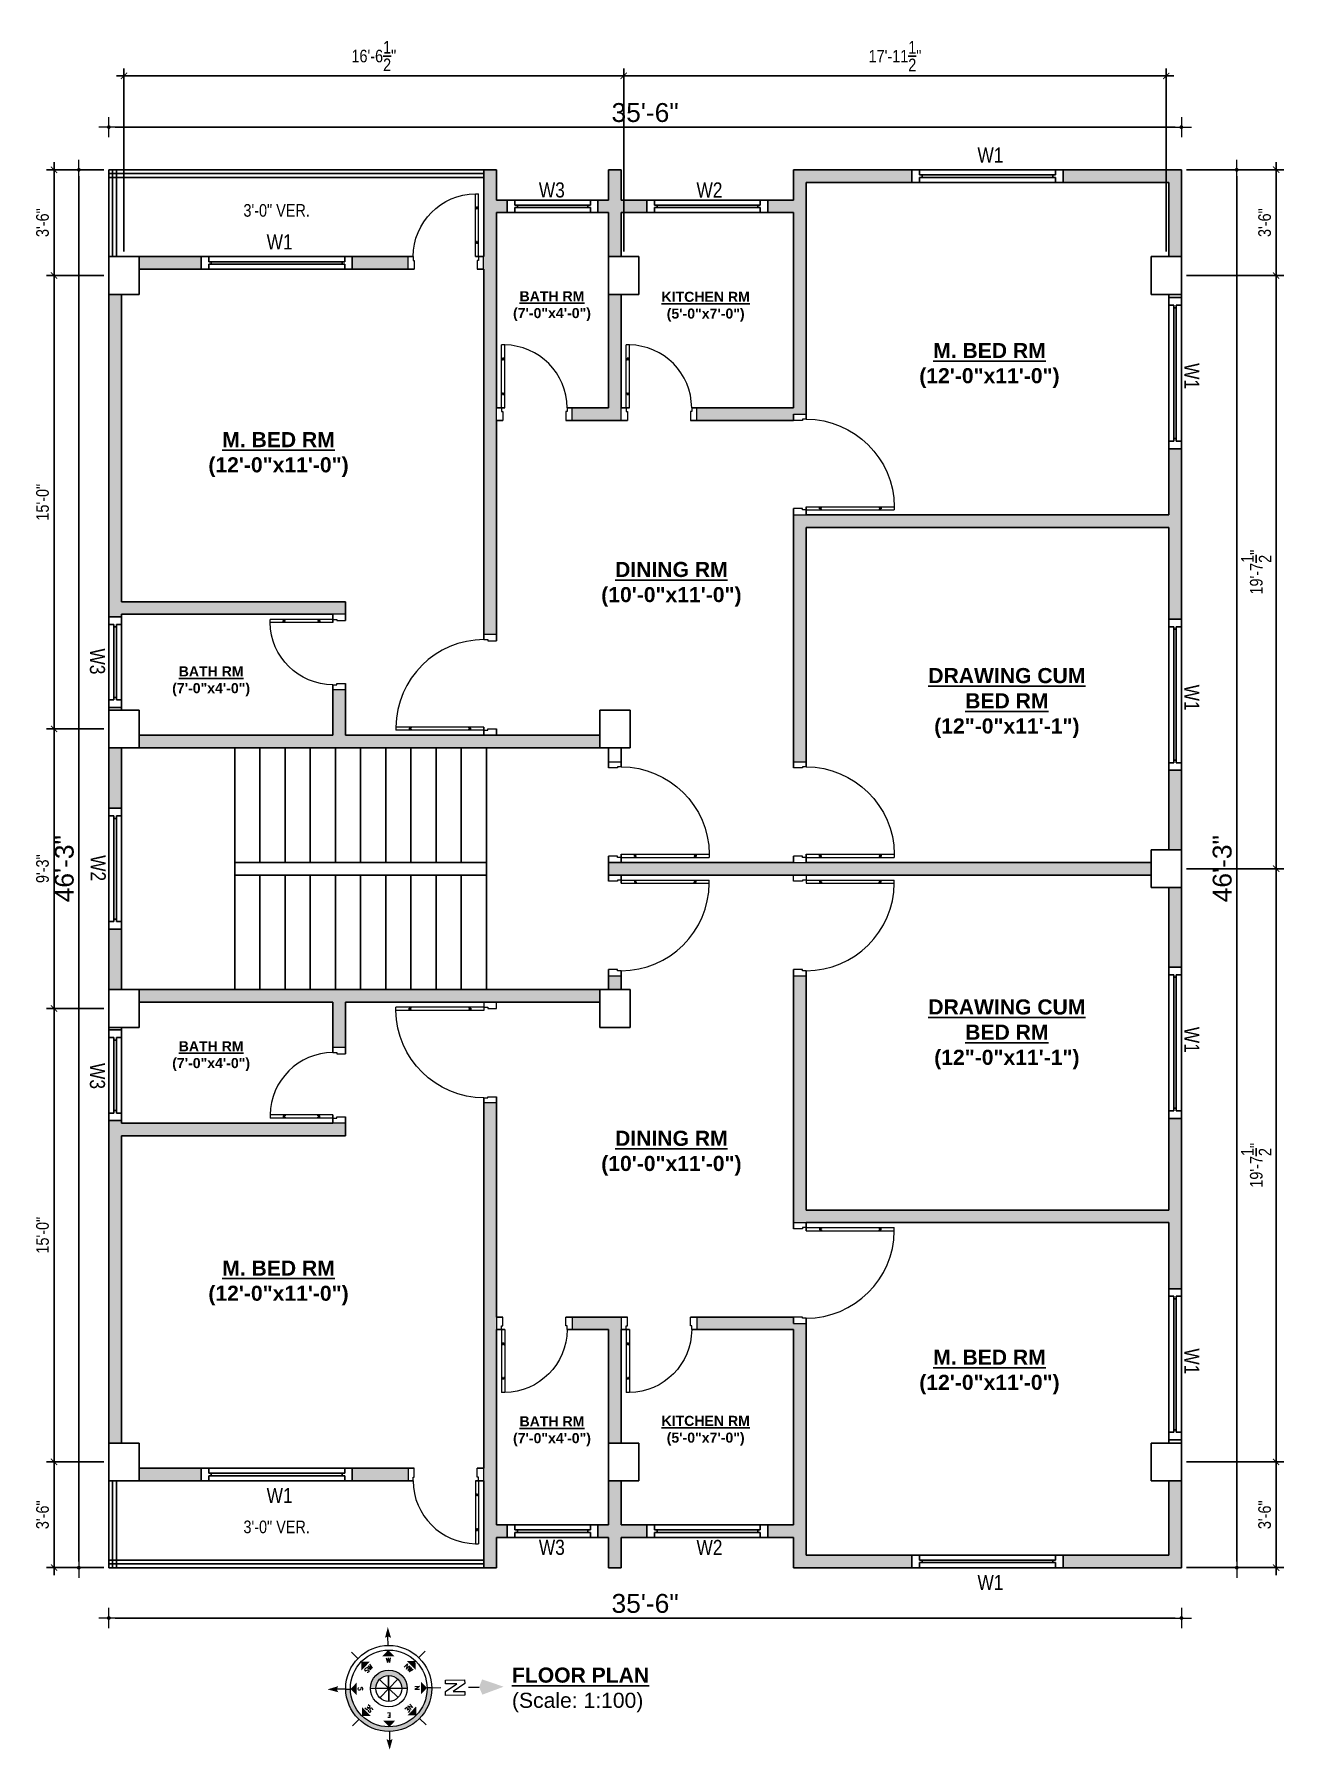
# Model space of a CAD drawing. Header units: inches. Extents: x -4010 to 65129, y -40138 to -1318.
# Drawn here: x 46265 to 46761, y -36517 to -35835 of the extents above; entities that cross this region are included whole.
import ezdxf
from ezdxf.enums import TextEntityAlignment as Align

# ---------------------------------------------------------------- set-up
doc = ezdxf.new("R2010")
doc.units = ezdxf.units.IN
doc.header["$MEASUREMENT"] = 0
doc.header["$PDMODE"] = 99
doc.linetypes.add('ACAD_ISO04W100', pattern=[30.5, 24, -3, 0.5, -3])
for name, color, linetype, lineweight in [('1-FOUNDATION DIM', 31, 'Continuous', 5), ('Colour 09', 210, 'Continuous', 9), ('DIM', 7, 'Continuous', 15), ('door', 132, 'Continuous', 15), ('GRID', 8, 'ACAD_ISO04W100', 15), ('Slab Line', 5, 'Continuous', 30)]:
    doc.layers.add(name, color=color, linetype=linetype, lineweight=lineweight)
for name, color, linetype in [('Brick wall', 3, 'Continuous'), ('RCC', 6, 'Continuous'), ('Rod', 1, 'Continuous'), ('TEX', 7, 'Continuous'), ('wall', 3, 'Continuous'), ('WINDOOR', 7, 'Continuous')]:
    doc.layers.add(name, color=color, linetype=linetype)
doc.styles.add('ARIAL', font='arial.ttf')
doc.styles.add('NARROW', font='ARIALN.TTF')
doc.styles.add('ROMANS', font='romans')
doc.styles.get("Standard").update_dxf_attribs({"font": 'ARIALN.TTF'})
doc.dimstyles.new('3-16', dxfattribs={"dimtxt": 5, "dimasz": 2.5, "dimexe": 3, "dimexo": 2, "dimgap": 2, "dimtad": 1, "dimdec": 1, "dimzin": 3, "dimdsep": 46, "dimlunit": 4, "dimtxsty": 'NARROW', "dimblk": 'ARCHTICK', "dimcen": 0, "dimdle": 3, "dimclrd": 256, "dimclre": 256, "dimclrt": 7, "dimaunit": 1, "dimadec": 3, "dimazin": 1, "dimtfac": 1, "dimtdec": 1, "dimtofl": 0, "dimtmove": 0, "dimatfit": 3, "dimldrblk": 'CLOSED', "dimfxl": 1, "dimtolj": 1, "dimtzin": 0, "dimlwd": -1, "dimlwe": -1, "dimarcsym": 0})
doc.dimstyles.new('3-8', dxfattribs={"dimscale": 1.25, "dimtxt": 6, "dimasz": 2, "dimexe": 0.18, "dimexo": 6, "dimgap": 0, "dimtad": 0, "dimdec": 0, "dimzin": 3, "dimdsep": 46, "dimlunit": 3, "dimtxsty": 'ARIAL', "dimblk": 'DD', "dimcen": 1, "dimse1": 1, "dimse2": 1, "dimclrd": 256, "dimclrt": 256, "dimadec": 0, "dimazin": 0, "dimtfac": 0.5, "dimtdec": 0, "dimtmove": 2, "dimatfit": 0, "dimfxl": 0.18, "dimtvp": 0.75, "dimfrac": 1, "dimtolj": 1, "dimtzin": 0, "dimarcsym": 0})

msp = doc.modelspace()

# ---------------------------------------------------------------- texts
at = {"layer": 'TEX', "linetype": 'ByBlock'}
for s, insert, char_height, width, attachment_point in [('{\\fArial Narrow|b0|i0|c0|p34;W1}', (46639.281, -35880.17), 6, 18.77154, 1), ('W3', (46465.064, -35894.02), 6, 18.77154, 1), ('W2', (46527.675, -35894.047), 6, 18.77154, 1), ('3\'-0" VER.', (46360.916, -35902.641), 5, 75.17356, 2), ('{\\fArial Narrow|b0|i0|c0|p34;W1}', (46356.948, -35914.661), 6, 18.77154, 1), ('{\\fArial Narrow|b0|i0|c0|p34;W1}', (46356.948, -36418.364), 6, 18.77154, 7), ('3\'-0" VER.', (46360.916, -36430.384), 5, 75.17356, 8), ('W3', (46465.064, -36439.005), 6, 18.77154, 7), ('W2', (46527.675, -36438.979), 6, 18.77154, 7), ('{\\fArial Narrow|b0|i0|c0|p34;W1}', (46639.281, -36452.856), 6, 18.77154, 7)]:
    msp.add_mtext(s, dxfattribs=dict(at, insert=insert, char_height=char_height, width=width, attachment_point=attachment_point))
at = {"layer": 'TEX'}
for s, insert, char_height, width, attachment_point in [('{\\fArial|b1|i0|c0|p34;\\LBATH RM\\P\\l(7\'-0"x4\'-0")}', (46470.281, -35943.175), 4, 86.60934, 5), ('{\\fArial|b1|i0|c0|p34;\\LKITCHEN RM\\P\\l(5\'-0"x7\'-0")}', (46531.325, -35943.377), 4, 86.60934, 5), ('{\\fArial|b1|i0|c0|p34;\\LM. BED RM \\P\\l(12\'-0"x11\'-0")}', (46644.042, -35966.692), 6, 86.60934, 5), ('{\\fArial|b1|i0|c0|p34;\\LM. BED RM \\P\\l(12\'-0"x11\'-0")}', (46361.665, -36002.065), 6, 86.60934, 5), ('{\\fArial|b1|i0|c0|p34;\\LDINING RM\\P\\l(10\'-0"x11\'-0")}', (46517.712, -36053.596), 6, 77.58745, 5), ('{\\fArial|b1|i0|c0|p34;\\LBATH RM\\P\\l(7\'-0"x4\'-0")}', (46334.899, -36092.094), 4, 86.60934, 5), ('{\\fArial|b1|i0|c0|p34;\\LDRAWING CUM\\PBED RM\\P\\l(12"-0"x11\'-1")}', (46650.953, -36100.735), 6, 77.58745, 5), ('{\\fArial|b1|i0|c0|p34;\\LDRAWING CUM\\PBED RM\\P\\l(12"-0"x11\'-1")}', (46650.953, -36232.29), 6, 77.58745, 5), ('{\\fArial|b1|i0|c0|p34;\\LBATH RM\\P\\l(7\'-0"x4\'-0")}', (46334.899, -36240.932), 4, 86.60934, 5), ('{\\fArial|b1|i0|c0|p34;\\LDINING RM\\P\\l(10\'-0"x11\'-0")}', (46517.712, -36279.43), 6, 77.58745, 5), ('{\\fArial|b1|i0|c0|p34;\\LM. BED RM \\P\\l(12\'-0"x11\'-0")}', (46361.665, -36330.96), 6, 86.60934, 5), ('{\\fArial|b1|i0|c0|p34;\\LM. BED RM \\P\\l(12\'-0"x11\'-0")}', (46644.042, -36366.333), 6, 86.60934, 5), ('{\\fArial|b1|i0|c0|p34;\\LBATH RM\\P\\l(7\'-0"x4\'-0")}', (46470.281, -36389.85), 4, 86.60934, 5), ('{\\fArial|b1|i0|c0|p34;\\LKITCHEN RM\\P\\l(5\'-0"x7\'-0")}', (46531.325, -36389.649), 4, 86.60934, 5), ('{\\fArial Rounded MT Bold|b0|i0|c0|p34;\\LFLOOR PLAN\\P\\fArial|b0|i0|c0|p34;\\l(Scale: 1:100)}', (46454.391, -36483.655), 6, 271.47295, 1)]:
    msp.add_mtext(s, dxfattribs=dict(at, insert=insert, char_height=char_height, width=width, attachment_point=attachment_point))
at = {"layer": 'TEX', "linetype": 'ByBlock', "char_height": 6, "width": 18.77154, "rotation": 270}
for s, insert, attachment_point in [('{\\fArial Narrow|b0|i0|c0|p34;W1}', (46721.419, -35965.781), 7), ('W3', (46292.743, -36079.057), 1), ('{\\fArial Narrow|b0|i0|c0|p34;W1}', (46721.419, -36093.423), 7), ('W2', (46287.025, -36161.117), 7), ('{\\fArial Narrow|b0|i0|c0|p34;W1}', (46721.419, -36239.603), 9), ('W3', (46292.743, -36253.969), 3), ('{\\fArial Narrow|b0|i0|c0|p34;W1}', (46721.419, -36367.245), 9)]:
    msp.add_mtext(s, dxfattribs=dict(at, insert=insert, attachment_point=attachment_point))

# ---------------------------------------------------------------- blocks, each defined once
blk = doc.blocks.new('A$C779854B7')
at = {"layer": 'RCC'}
for p, q in [((0, 15), (12, 15)), ((0, 0), (0, 15)), ((12, 15), (12, 0)), ((12, 0), (0, 0))]:
    blk.add_line(p, q, dxfattribs=at)
blk = doc.blocks.new("Windoo 4'")
at = {"layer": 'WINDOOR'}
for p, q in [((24, 5), (-24, 5)), ((-24, 5), (-24, 0)), ((24, 0), (-24, 0)), ((-24, 0), (-21, 0)), ((-21, 5), (-21, 3)), ((21, 3), (-21, 3)), ((21, 2), (-21, 2)), ((-21, 2), (-21, 0)), ((-20, 3), (-20, 2)), ((20, 3), (20, 2)), ((24, 5), (21, 5)), ((21, 5), (21, 3)), ((21, 2), (21, 0)), ((21, 0), (24, 0)), ((24, 5), (24, 0))]:
    blk.add_line(p, q, dxfattribs=at)
blk = doc.blocks.new('DD')
for p, q in [((-1.6, 0), (1.6, 0)), ((0, 1.6), (0, -1.6))]:
    blk.add_line(p, q)
at = {"const_width": 0.3}
blk.add_lwpolyline([(-0.15, 0, 1), (0.15, 0, 1)], format="xyb", close=True, dxfattribs=at)
blk = doc.blocks.new('*D1217')
at = {"layer": 'Colour 09', "lineweight": -2}
blk.add_line((46742.27, -35891.52), (46742.27, -36441.5), dxfattribs=at)
at = {"layer": 'Defpoints', "color": 0}
for p in [(46720.27, -35889.02), (46720.27, -36444), (46742.27, -36444)]:
    blk.add_point(p, dxfattribs=at)
at = {"layer": 'Colour 09', "lineweight": -2, "xscale": 2.5, "yscale": 2.5, "zscale": 2.5}
for p, rotation in [((46742.27, -35889.02), 90), ((46742.27, -36444), 270)]:
    blk.add_blockref('DD', p, dxfattribs=dict(at, rotation=rotation))
at = {"layer": 'Colour 09', "insert": (46736.52, -36166.51), "char_height": 7.5, "attachment_point": 5, "rotation": 90, "style": 'ARIAL'}
blk.add_mtext('\\A1;46\'-3"', dxfattribs=at)
blk = doc.blocks.new('*D1218')
at = {"layer": 'Colour 09', "lineweight": -2}
blk.add_line((46717.77, -36463.99), (46296.77, -36463.99), dxfattribs=at)
at = {"layer": 'Defpoints', "color": 0}
for p in [(46294.27, -36444), (46720.27, -36444), (46294.27, -36463.99)]:
    blk.add_point(p, dxfattribs=at)
at = {"layer": 'Colour 09', "lineweight": -2, "xscale": 2.5, "yscale": 2.5, "zscale": 2.5, "rotation": 180}
blk.add_blockref('DD', (46294.27, -36463.99), dxfattribs=at)
at = {"layer": 'Colour 09', "lineweight": -2, "xscale": 2.5, "yscale": 2.5, "zscale": 2.5}
blk.add_blockref('DD', (46720.27, -36463.99), dxfattribs=at)
at = {"layer": 'Colour 09', "insert": (46507.27, -36458.24), "char_height": 7.5, "attachment_point": 5, "style": 'ARIAL'}
blk.add_mtext('\\A1;35\'-6"', dxfattribs=at)
blk = doc.blocks.new('*D1219')
at = {"layer": 'Colour 09', "lineweight": -2}
blk.add_line((46282.34, -36441.5), (46282.34, -35891.52), dxfattribs=at)
at = {"layer": 'Defpoints', "color": 0}
for p in [(46282.34, -35889.02), (46294.27, -35889.02), (46294.27, -36444)]:
    blk.add_point(p, dxfattribs=at)
at = {"layer": 'Colour 09', "lineweight": -2, "xscale": 2.5, "yscale": 2.5, "zscale": 2.5}
for p, rotation in [((46282.34, -35889.02), 90), ((46282.34, -36444), 270)]:
    blk.add_blockref('DD', p, dxfattribs=dict(at, rotation=rotation))
at = {"layer": 'Colour 09', "insert": (46276.59, -36166.51), "char_height": 7.5, "attachment_point": 5, "rotation": 90, "style": 'ARIAL'}
blk.add_mtext('\\A1;46\'-3"', dxfattribs=at)
blk = doc.blocks.new('Anno_North_J_Metric')
at = {"linetype": 'ByBlock', "lineweight": -2}
h = blk.add_hatch(color=0, dxfattribs=at)
h.paths.add_polyline_path([(-4.17, 0), (-4.68, 0, 1), (4.68, 0), (4.17, 0, -1)])
h.paths.add_polyline_path([(1.41, 0), (2, 0, 1), (-2, 0), (-1.41, 0, -1)])
at = {"color": 0, "linetype": 'ByBlock', "lineweight": -2}
for p, q in [((0, 4.68), (0, 5.67)), ((-3.31, 3.31), (-4.01, 4.01)), ((3.31, 3.31), (4.01, 4.01)), ((-4.68, 0), (-5.67, 0)), ((-4.68, 0), (-4.17, 0)), ((-1.41, 0), (-2, 0)), ((-1.41, 0), (1.41, 0)), ((1.41, 0), (-1.41, 0)), ((-1, 1), (1, -1)), ((-1, -1), (1, 1)), ((1, -1), (-1, 1)), ((1, 1), (-1, -1)), ((0, 1.41), (0, -1.41)), ((0, -1.41), (0, 1.41)), ((1.41, 0), (2, 0)), ((4.68, 0), (4.17, 0)), ((4.68, 0), (5.67, 0)), ((6.17, 0.4), (6.17, 0.82)), ((6.17, 0.82), (8.27, 0.82)), ((7.43, 0.4), (6.17, 0.4)), ((6.17, -0.44), (7.43, 0.4)), ((8.27, 0.4), (7.01, -0.44)), ((8.27, 0.82), (8.27, 0.4)), ((8.67, 0), (9.83, 0)), ((6.17, -0.86), (6.17, -0.44)), ((8.27, -0.86), (6.17, -0.86)), ((7.01, -0.44), (8.27, -0.44)), ((8.27, -0.44), (8.27, -0.86)), ((-3.31, -3.31), (-4.01, -4.01)), ((3.31, -3.31), (4.01, -4.01)), ((0, -4.68), (0, -5.67))]:
    blk.add_line(p, q, dxfattribs=at)
for radius in [4.68, 4.17, 2, 1.41]:
    blk.add_circle((0, 0), radius, dxfattribs=at)
for points in [[(-0.33, 5.5), (0, 5.67), (0, 6.67)], [(0, 6.67), (0.33, 5.5), (0, 5.67)], [(0, 4.17), (0.67, 3.5), (-0.67, 3.5)], [(-2.95, 2.95), (-2, 2.95), (-2.95, 2)], [(2.95, 2.95), (2.95, 2), (2, 2.95)], [(-6.67, 0), (-5.5, 0.33), (-5.67, 0)], [(-5.5, -0.33), (-5.67, 0), (-6.67, 0)], [(-4.17, 0), (-3.5, 0.67), (-3.5, -0.67)], [(4.17, 0), (3.5, -0.67), (3.5, 0.67)], [(12.5, 0), (10.17, 0.83), (9.83, 0)], [(9.83, 0), (10.17, -0.83), (12.5, 0)], [(-2.95, -2.95), (-2.95, -2), (-2, -2.95)], [(0, -4.17), (-0.67, -3.5), (0.67, -3.5)], [(2.95, -2.95), (2, -2.95), (2.95, -2)], [(0, -6.67), (-0.33, -5.5), (0, -5.67)], [(0.33, -5.5), (0, -5.67), (0, -6.67)]]:
    blk.add_solid(points, dxfattribs=at)
at = {"color": 0, "linetype": 'ByBlock', "lineweight": -2, "style": 'ROMANS'}
for s, rotation, p in [('SW', 45, (-2, 2)), ('NW', 315, (2, 2)), ('S', 270, (-3.33, 0)), ('N', 270, (2.83, 0)), ('SE', 135, (-2, -2)), ('NE', 225, (2, -2)), ('E', 180, (0, -2.67))]:
    blk.add_text(s, height=0.5, rotation=rotation, dxfattribs=at).set_placement(p, align=Align.CENTER)
blk.add_text('W', height=0.5, dxfattribs=at).set_placement((0, 2.83), align=Align.CENTER)
blk = doc.blocks.new('D40')
at = {"layer": 'door'}
for p, q in [((2, 5), (2, 39.97)), ((3.25, 39.97), (2, 39.97)), ((2.4, 33.97), (2.4, 34.72)), ((2.85, 34.72), (2.4, 34.72)), ((2.85, 33.97), (2.85, 34.72)), ((3.25, 5), (3.25, 39.97)), ((2.4, 33.97), (2, 33.97)), ((3.25, 33.97), (2.85, 33.97)), ((2, 11), (2.4, 11)), ((2.4, 10.25), (2.4, 11)), ((2.4, 10.25), (2.85, 10.25)), ((2.85, 10.25), (2.85, 11)), ((2.85, 11), (3.25, 11)), ((0, 0), (0, 5)), ((0, 5), (2, 5)), ((2.5, 0), (0, 0)), ((2, 5), (2, 3.5)), ((2, 5), (3.25, 5)), ((2, 3.5), (2.5, 3.5)), ((2.5, 3.5), (2.5, 0)), ((38, 3.5), (37.5, 3.5)), ((37.5, 3.5), (37.5, 0)), ((37.5, 0), (40, 0)), ((40, 5), (38, 5)), ((38, 5), (38, 3.5)), ((40, 0), (40, 5))]:
    blk.add_line(p, q, dxfattribs=at)
blk.add_arc((2.88, 4.86), 35.12, 0.23178, 89.39304, dxfattribs=at)
blk = doc.blocks.new('W-3FT')
at = {"layer": 'WINDOOR'}
for p, q in [((-36, 0), (-36, -5)), ((-36, 0), (-33, 0)), ((-36, 0), (0, 0)), ((-33, 0), (-33, -2)), ((-3, 0), (-3, -2)), ((0, 0), (0, -5)), ((-33, -5), (-36, -5)), ((-36, -5), (0, -5)), ((-33, -2), (-3, -2)), ((-33, -3), (-33, -5)), ((-33, -3), (-3, -3)), ((-32, -2), (-32, -3)), ((-4, -2), (-4, -3)), ((-3, -3), (-3, -5)), ((0, -5), (-3, -5))]:
    blk.add_line(p, q, dxfattribs=at)
blk = doc.blocks.new('D30')
at = {"layer": 'door'}
for p, q in [((2, 5), (2, 29.97)), ((3.25, 29.97), (2, 29.97)), ((3.25, 5), (3.25, 29.97)), ((2.4, 23.97), (2, 23.97)), ((2.4, 23.97), (2.4, 24.72)), ((2.85, 24.72), (2.4, 24.72)), ((2.85, 23.97), (2.85, 24.72)), ((3.25, 23.97), (2.85, 23.97)), ((2, 11), (2.4, 11)), ((2.4, 10.25), (2.4, 11)), ((2.4, 10.25), (2.85, 10.25)), ((2.85, 10.25), (2.85, 11)), ((2.85, 11), (3.25, 11)), ((0, 0), (0, 5)), ((0, 5), (2, 5)), ((2.5, 0), (0, 0)), ((2, 5), (2, 3.5)), ((2, 5), (3.25, 5)), ((2, 3.5), (2.5, 3.5)), ((2.5, 3.5), (2.5, 0)), ((28, 3.5), (27.5, 3.5)), ((27.5, 3.5), (27.5, 0)), ((27.5, 0), (30, 0)), ((30, 5), (28, 5)), ((28, 5), (28, 3.5)), ((30, 0), (30, 5))]:
    blk.add_line(p, q, dxfattribs=at)
blk.add_arc((2.89, 4.86), 25.11, 0.32038, 89.17273, dxfattribs=at)
blk = doc.blocks.new('W-1')
at = {"layer": 'WINDOOR'}
for p, q in [((-60, 0), (-60, -5)), ((-60, 0), (-57, 0)), ((-60, 0), (0, 0)), ((-57, 0), (-57, -2)), ((-3, 0), (-3, -2)), ((0, 0), (0, -5)), ((-57, -5), (-60, -5)), ((-60, -5), (0, -5)), ((-57, -2), (-3, -2)), ((-57, -3), (-57, -5)), ((-57, -3), (-3, -3)), ((-56, -2), (-56, -3)), ((-4, -2), (-4, -3)), ((-3, -3), (-3, -5)), ((0, -5), (-3, -5))]:
    blk.add_line(p, q, dxfattribs=at)
blk = doc.blocks.new('*D1225')
at = {"layer": 'Colour 09', "lineweight": -2}
blk.add_line((46742.27, -36441.5), (46742.27, -35891.52), dxfattribs=at)
at = {"layer": 'Defpoints', "color": 0}
for p in [(46720.27, -35889.02), (46742.27, -35889.02), (46720.27, -36444)]:
    blk.add_point(p, dxfattribs=at)
at = {"layer": 'Colour 09', "lineweight": -2, "xscale": 2.5, "yscale": 2.5, "zscale": 2.5}
for p, rotation in [((46742.27, -35889.02), 90), ((46742.27, -36444), 270)]:
    blk.add_blockref('DD', p, dxfattribs=dict(at, rotation=rotation))
at = {"layer": 'Colour 09', "insert": (46736.52, -36166.51), "char_height": 7.5, "attachment_point": 5, "rotation": 90, "style": 'ARIAL'}
blk.add_mtext('\\A1;46\'-3"', dxfattribs=at)
blk = doc.blocks.new('*D1226')
at = {"layer": 'Colour 09', "lineweight": -2}
blk.add_line((46282.34, -35891.52), (46282.34, -36441.5), dxfattribs=at)
at = {"layer": 'Defpoints', "color": 0}
for p in [(46294.27, -35889.02), (46282.34, -36444), (46294.27, -36444)]:
    blk.add_point(p, dxfattribs=at)
at = {"layer": 'Colour 09', "lineweight": -2, "xscale": 2.5, "yscale": 2.5, "zscale": 2.5}
for p, rotation in [((46282.34, -35889.02), 90), ((46282.34, -36444), 270)]:
    blk.add_blockref('DD', p, dxfattribs=dict(at, rotation=rotation))
at = {"layer": 'Colour 09', "insert": (46276.59, -36166.51), "char_height": 7.5, "attachment_point": 5, "rotation": 90, "style": 'ARIAL'}
blk.add_mtext('\\A1;46\'-3"', dxfattribs=at)
blk = doc.blocks.new('*D1227')
at = {"layer": 'Colour 09', "lineweight": -2}
blk.add_line((46717.77, -35872.09), (46296.77, -35872.09), dxfattribs=at)
at = {"layer": 'Defpoints', "color": 0}
for p in [(46294.27, -35835.24), (46720.27, -35835.24), (46294.27, -35872.09)]:
    blk.add_point(p, dxfattribs=at)
at = {"layer": 'Colour 09', "lineweight": -2, "xscale": 2.5, "yscale": 2.5, "zscale": 2.5, "rotation": 180}
blk.add_blockref('DD', (46294.27, -35872.09), dxfattribs=at)
at = {"layer": 'Colour 09', "lineweight": -2, "xscale": 2.5, "yscale": 2.5, "zscale": 2.5}
blk.add_blockref('DD', (46720.27, -35872.09), dxfattribs=at)
at = {"layer": 'Colour 09', "insert": (46507.27, -35866.34), "char_height": 7.5, "attachment_point": 5, "style": 'ARIAL'}
blk.add_mtext('\\A1;35\'-6"', dxfattribs=at)
blk = doc.blocks.new('_ArchTick')
at = {"layer": 'GRID', "color": 0, "const_width": 0.15}
blk.add_lwpolyline([(-0.5, -0.5), (0.5, 0.5)], dxfattribs=at)
blk = doc.blocks.new('*D1228')
at = {"layer": 'Defpoints', "color": 0}
for p in [(46498.77, -35851.75), (46300.27, -35923.51), (46498.77, -35923.51)]:
    blk.add_point(p, dxfattribs=at)
at = {"layer": 'Rod'}
for p, q in [((46300.27, -35921.51), (46300.27, -35848.75)), ((46498.77, -35921.51), (46498.77, -35848.75)), ((46297.27, -35851.75), (46501.77, -35851.75))]:
    blk.add_line(p, q, dxfattribs=at)
at = {"layer": 'Rod', "xscale": 2.5, "yscale": 2.5, "zscale": 2.5, "rotation": 180}
blk.add_blockref('_ArchTick', (46300.27, -35851.75), dxfattribs=at)
at = {"layer": 'Rod', "xscale": 2.5, "yscale": 2.5, "zscale": 2.5}
blk.add_blockref('_ArchTick', (46498.77, -35851.75), dxfattribs=at)
at = {"layer": 'Rod', "color": 7, "insert": (46399.52, -35843.86), "char_height": 5, "attachment_point": 5, "style": 'NARROW'}
blk.add_mtext('\\A1;16\'-6{\\H1.000000x;\\S1/2;}"', dxfattribs=at)
blk = doc.blocks.new('_Closed')
at = {"layer": 'wall', "color": 0, "lineweight": -2}
for p, q in [((-1, 0.17), (0, 0)), ((-1, 0.17), (-1, -0.17)), ((0, 0), (-1, -0.17)), ((0, 0), (-1, 0))]:
    blk.add_line(p, q, dxfattribs=at)
blk = doc.blocks.new('*D1229')
at = {"layer": 'Defpoints', "color": 0}
for p in [(46714.27, -35851.75), (46498.77, -35923.51), (46714.27, -35923.51)]:
    blk.add_point(p, dxfattribs=at)
at = {"layer": 'Rod'}
for p, q in [((46498.77, -35921.51), (46498.77, -35848.75)), ((46714.27, -35921.51), (46714.27, -35848.75)), ((46495.77, -35851.75), (46717.27, -35851.75))]:
    blk.add_line(p, q, dxfattribs=at)
at = {"layer": 'Rod', "xscale": 2.5, "yscale": 2.5, "zscale": 2.5, "rotation": 180}
blk.add_blockref('_ArchTick', (46498.77, -35851.75), dxfattribs=at)
at = {"layer": 'Rod', "xscale": 2.5, "yscale": 2.5, "zscale": 2.5}
blk.add_blockref('_ArchTick', (46714.27, -35851.75), dxfattribs=at)
at = {"layer": 'Rod', "color": 7, "insert": (46606.52, -35843.9), "char_height": 5, "attachment_point": 5, "style": 'NARROW'}
blk.add_mtext('\\A1;17\'-11{\\H1.000000x;\\S1/2;}"', dxfattribs=at)
blk = doc.blocks.new('*D1230')
at = {"layer": 'Defpoints', "color": 0}
for p in [(46720.27, -35889.02), (46720.27, -35931.01), (46757.91, -35931.01)]:
    blk.add_point(p, dxfattribs=at)
at = {"layer": 'Rod'}
for p, q in [((46722.27, -35889.02), (46760.91, -35889.02)), ((46757.91, -35886.02), (46757.91, -35934.01)), ((46722.27, -35931.01), (46760.91, -35931.01))]:
    blk.add_line(p, q, dxfattribs=at)
at = {"layer": 'Rod', "xscale": 2.5, "yscale": 2.5, "zscale": 2.5}
for p, rotation in [((46757.91, -35889.02), 90), ((46757.91, -35931.01), 270)]:
    blk.add_blockref('_ArchTick', p, dxfattribs=dict(at, rotation=rotation))
at = {"layer": 'Rod', "color": 7, "insert": (46753.36, -35910.02), "char_height": 5, "attachment_point": 5, "rotation": 90, "style": 'NARROW'}
blk.add_mtext('\\A1;3\'-6"', dxfattribs=at)
blk = doc.blocks.new('*D1231')
at = {"layer": 'Defpoints', "color": 0}
for p in [(46720.27, -35931.01), (46720.27, -36166.51), (46757.91, -36166.51)]:
    blk.add_point(p, dxfattribs=at)
at = {"layer": 'Rod'}
for p, q in [((46722.27, -35931.01), (46760.91, -35931.01)), ((46757.91, -35928.01), (46757.91, -36169.51)), ((46722.27, -36166.51), (46760.91, -36166.51))]:
    blk.add_line(p, q, dxfattribs=at)
at = {"layer": 'Rod', "xscale": 2.5, "yscale": 2.5, "zscale": 2.5}
for p, rotation in [((46757.91, -35931.01), 90), ((46757.91, -36166.51), 270)]:
    blk.add_blockref('_ArchTick', p, dxfattribs=dict(at, rotation=rotation))
at = {"layer": 'Rod', "color": 7, "insert": (46750.02, -36048.76), "char_height": 5, "attachment_point": 5, "rotation": 90, "style": 'NARROW'}
blk.add_mtext('\\A1;19\'-7{\\H1.000000x;\\S1/2;}"', dxfattribs=at)
blk = doc.blocks.new('*D1232')
at = {"layer": 'Defpoints', "color": 0}
for p in [(46720.27, -36166.51), (46720.27, -36402.01), (46757.91, -36402.01)]:
    blk.add_point(p, dxfattribs=at)
at = {"layer": 'Rod'}
for p, q in [((46722.27, -36166.51), (46760.91, -36166.51)), ((46757.91, -36163.51), (46757.91, -36405.01)), ((46722.27, -36402.01), (46760.91, -36402.01))]:
    blk.add_line(p, q, dxfattribs=at)
at = {"layer": 'Rod', "xscale": 2.5, "yscale": 2.5, "zscale": 2.5}
for p, rotation in [((46757.91, -36166.51), 90), ((46757.91, -36402.01), 270)]:
    blk.add_blockref('_ArchTick', p, dxfattribs=dict(at, rotation=rotation))
at = {"layer": 'Rod', "color": 7, "insert": (46750.02, -36284.26), "char_height": 5, "attachment_point": 5, "rotation": 90, "style": 'NARROW'}
blk.add_mtext('\\A1;19\'-7{\\H1.000000x;\\S1/2;}"', dxfattribs=at)
blk = doc.blocks.new('*D1233')
at = {"layer": 'Defpoints', "color": 0}
for p in [(46720.27, -36402.01), (46720.27, -36444), (46757.91, -36444)]:
    blk.add_point(p, dxfattribs=at)
at = {"layer": 'Rod'}
for p, q in [((46757.91, -36399.01), (46757.91, -36447)), ((46722.27, -36402.01), (46760.91, -36402.01)), ((46722.27, -36444), (46760.91, -36444))]:
    blk.add_line(p, q, dxfattribs=at)
at = {"layer": 'Rod', "xscale": 2.5, "yscale": 2.5, "zscale": 2.5}
for p, rotation in [((46757.91, -36402.01), 90), ((46757.91, -36444), 270)]:
    blk.add_blockref('_ArchTick', p, dxfattribs=dict(at, rotation=rotation))
at = {"layer": 'Rod', "color": 7, "insert": (46753.36, -36423.01), "char_height": 5, "attachment_point": 5, "rotation": 90, "style": 'NARROW'}
blk.add_mtext('\\A1;3\'-6"', dxfattribs=at)
blk = doc.blocks.new('*D1234')
at = {"layer": 'Defpoints', "color": 0}
for p in [(46294.27, -35889.02), (46272.5, -35931.01), (46294.27, -35931.01)]:
    blk.add_point(p, dxfattribs=at)
at = {"layer": 'Rod'}
for p, q in [((46292.27, -35889.02), (46269.5, -35889.02)), ((46272.5, -35886.02), (46272.5, -35934.01)), ((46292.27, -35931.01), (46269.5, -35931.01))]:
    blk.add_line(p, q, dxfattribs=at)
at = {"layer": 'Rod', "xscale": 2.5, "yscale": 2.5, "zscale": 2.5}
for p, rotation in [((46272.5, -35889.02), 90), ((46272.5, -35931.01), 270)]:
    blk.add_blockref('_ArchTick', p, dxfattribs=dict(at, rotation=rotation))
at = {"layer": 'Rod', "color": 7, "insert": (46267.94, -35910.02), "char_height": 5, "attachment_point": 5, "rotation": 90, "style": 'NARROW'}
blk.add_mtext('\\A1;3\'-6"', dxfattribs=at)
blk = doc.blocks.new('*D1235')
at = {"layer": 'Defpoints', "color": 0}
for p in [(46294.27, -35931.01), (46272.5, -36111.01), (46294.27, -36111.01)]:
    blk.add_point(p, dxfattribs=at)
at = {"layer": 'Rod'}
for p, q in [((46292.27, -35931.01), (46269.5, -35931.01)), ((46272.5, -35928.01), (46272.5, -36114.01)), ((46292.27, -36111.01), (46269.5, -36111.01))]:
    blk.add_line(p, q, dxfattribs=at)
at = {"layer": 'Rod', "xscale": 2.5, "yscale": 2.5, "zscale": 2.5}
for p, rotation in [((46272.5, -35931.01), 90), ((46272.5, -36111.01), 270)]:
    blk.add_blockref('_ArchTick', p, dxfattribs=dict(at, rotation=rotation))
at = {"layer": 'Rod', "color": 7, "insert": (46267.94, -36021.01), "char_height": 5, "attachment_point": 5, "rotation": 90, "style": 'NARROW'}
blk.add_mtext('\\A1;15\'-0"', dxfattribs=at)
blk = doc.blocks.new('*D1236')
at = {"layer": 'Defpoints', "color": 0}
for p in [(46294.27, -36111.01), (46272.5, -36222.01), (46294.27, -36222.01)]:
    blk.add_point(p, dxfattribs=at)
at = {"layer": 'Rod'}
for p, q in [((46272.5, -36108.01), (46272.5, -36225.01)), ((46292.27, -36111.01), (46269.5, -36111.01)), ((46292.27, -36222.01), (46269.5, -36222.01))]:
    blk.add_line(p, q, dxfattribs=at)
at = {"layer": 'Rod', "xscale": 2.5, "yscale": 2.5, "zscale": 2.5}
for p, rotation in [((46272.5, -36111.01), 90), ((46272.5, -36222.01), 270)]:
    blk.add_blockref('_ArchTick', p, dxfattribs=dict(at, rotation=rotation))
at = {"layer": 'Rod', "color": 7, "insert": (46267.94, -36166.51), "char_height": 5, "attachment_point": 5, "rotation": 90, "style": 'NARROW'}
blk.add_mtext('\\A1;9\'-3"', dxfattribs=at)
blk = doc.blocks.new('*D1237')
at = {"layer": 'Defpoints', "color": 0}
for p in [(46294.27, -36222.01), (46272.5, -36402.01), (46294.27, -36402.01)]:
    blk.add_point(p, dxfattribs=at)
at = {"layer": 'Rod'}
for p, q in [((46292.27, -36222.01), (46269.5, -36222.01)), ((46272.5, -36219.01), (46272.5, -36405.01)), ((46292.27, -36402.01), (46269.5, -36402.01))]:
    blk.add_line(p, q, dxfattribs=at)
at = {"layer": 'Rod', "xscale": 2.5, "yscale": 2.5, "zscale": 2.5}
for p, rotation in [((46272.5, -36222.01), 90), ((46272.5, -36402.01), 270)]:
    blk.add_blockref('_ArchTick', p, dxfattribs=dict(at, rotation=rotation))
at = {"layer": 'Rod', "color": 7, "insert": (46267.94, -36312.01), "char_height": 5, "attachment_point": 5, "rotation": 90, "style": 'NARROW'}
blk.add_mtext('\\A1;15\'-0"', dxfattribs=at)
blk = doc.blocks.new('*D1238')
at = {"layer": 'Defpoints', "color": 0}
for p in [(46294.27, -36402.01), (46272.5, -36444), (46294.27, -36444)]:
    blk.add_point(p, dxfattribs=at)
at = {"layer": 'Rod'}
for p, q in [((46272.5, -36399.01), (46272.5, -36447)), ((46292.27, -36402.01), (46269.5, -36402.01)), ((46292.27, -36444), (46269.5, -36444))]:
    blk.add_line(p, q, dxfattribs=at)
at = {"layer": 'Rod', "xscale": 2.5, "yscale": 2.5, "zscale": 2.5}
for p, rotation in [((46272.5, -36402.01), 90), ((46272.5, -36444), 270)]:
    blk.add_blockref('_ArchTick', p, dxfattribs=dict(at, rotation=rotation))
at = {"layer": 'Rod', "color": 7, "insert": (46267.94, -36423.01), "char_height": 5, "attachment_point": 5, "rotation": 90, "style": 'NARROW'}
blk.add_mtext('\\A1;3\'-6"', dxfattribs=at)

# ---------------------------------------------------------------- dimensions: what is measured, and where the dimension line sits
at = {"layer": 'Colour 09'}
for base, p1, p2, picture, middle in [((46294.27, -35872.086), (46720.27, -35835.243), (46294.27, -35835.243), '*D1227', (46507.27, -35866.338)), ((46294.27, -36463.992), (46720.27, -36444.005), (46294.27, -36444.005), '*D1218', (46507.27, -36458.245))]:
    dim = msp.add_linear_dim(base=base, p1=p1, p2=p2, dimstyle='3-8', dxfattribs=at)
    dim.commit()
    dim.dimension.update_dxf_attribs({"geometry": picture, "text_midpoint": middle})
for base, p1, p2, angle, picture, middle in [((46282.338, -35889.021), (46294.27, -36444.005), (46294.27, -35889.021), 90, '*D1219', (46276.59, -36166.513)), ((46282.338, -36444.005), (46294.27, -35889.021), (46294.27, -36444.005), 270, '*D1226', (46276.59, -36166.513)), ((46742.268, -36444.005), (46720.27, -35889.021), (46720.27, -36444.005), 90, '*D1217', (46736.52, -36166.513)), ((46742.268, -35889.021), (46720.27, -36444.005), (46720.27, -35889.021), 270, '*D1225', (46736.52, -36166.513))]:
    dim = msp.add_linear_dim(base=base, p1=p1, p2=p2, angle=angle, dimstyle='3-8', dxfattribs=at)
    dim.commit()
    dim.dimension.update_dxf_attribs({"geometry": picture, "text_midpoint": middle})
at = {"layer": 'Rod'}
dim = msp.add_linear_dim(base=(46498.77, -35851.755), p1=(46300.27, -35923.513), p2=(46498.77, -35923.513), dimstyle='3-16', dxfattribs=at)
dim.commit()
dim.dimension.update_dxf_attribs({"geometry": '*D1228', "text_midpoint": (46399.52, -35843.858)})
dim = msp.add_linear_dim(base=(46714.27, -35851.755), p1=(46498.77, -35923.513), p2=(46714.27, -35923.513), dimstyle='3-16', override={"dimtmove": 1}, dxfattribs=at)
dim.commit()
dim.dimension.update_dxf_attribs({"geometry": '*D1229', "text_midpoint": (46606.52, -35843.901)})
for base, p1, p2, picture, middle in [((46272.498, -35931.013), (46294.27, -35889.021), (46294.27, -35931.013), '*D1234', (46267.945, -35910.017)), ((46757.913, -35931.013), (46720.27, -35889.021), (46720.27, -35931.013), '*D1230', (46753.36, -35910.017))]:
    dim = msp.add_linear_dim(base=base, p1=p1, p2=p2, angle=90, dimstyle='3-16', dxfattribs=at)
    dim.commit()
    dim.dimension.update_dxf_attribs({"geometry": picture, "text_midpoint": middle})
for base, p1, p2, picture, middle in [((46272.498, -36111.013), (46294.27, -35931.013), (46294.27, -36111.013), '*D1235', (46267.945, -36021.013)), ((46757.913, -36166.513), (46720.27, -35931.013), (46720.27, -36166.513), '*D1231', (46750.016, -36048.763)), ((46272.498, -36222.013), (46294.27, -36111.013), (46294.27, -36222.013), '*D1236', (46267.945, -36166.513)), ((46757.913, -36402.013), (46720.27, -36166.513), (46720.27, -36402.013), '*D1232', (46750.016, -36284.263)), ((46272.498, -36402.013), (46294.27, -36222.013), (46294.27, -36402.013), '*D1237', (46267.945, -36312.013)), ((46272.498, -36444.005), (46294.27, -36402.013), (46294.27, -36444.005), '*D1238', (46267.945, -36423.009)), ((46757.913, -36444.005), (46720.27, -36402.013), (46720.27, -36444.005), '*D1233', (46753.36, -36423.009))]:
    dim = msp.add_linear_dim(base=base, p1=p1, p2=p2, angle=90, dimstyle='3-16', override={"dimtmove": 1}, dxfattribs=at)
    dim.commit()
    dim.dimension.update_dxf_attribs({"geometry": picture, "text_midpoint": middle})

# ---------------------------------------------------------------- hatches: boundary and pattern name
at = {"layer": 'Rod'}
h = msp.add_hatch(color=256, dxfattribs=at)
h.paths.add_polyline_path([(46413.104, -35923.513), (46390.937, -35923.513), (46390.937, -35928.513), (46413.104, -35928.513)])
h.paths.add_polyline_path([(46448.27, -35906.021), (46452.52, -35906.021), (46452.52, -35901.021), (46448.27, -35901.021), (46448.27, -35889.021), (46443.27, -35889.021), (46443.27, -35923.513), (46443.104, -35923.513), (46443.104, -35928.513), (46443.27, -35928.513), (46443.27, -36073.513), (46448.27, -36073.513), (46448.27, -35988.521), (46448.27, -35983.521)])
h.paths.add_polyline_path([(46508.02, -35901.021), (46497.77, -35901.021), (46497.77, -35889.021), (46492.77, -35889.021), (46492.77, -35901.021), (46488.52, -35901.021), (46488.52, -35906.021), (46492.77, -35906.021), (46492.77, -35923.513), (46497.77, -35923.513), (46497.77, -35906.021), (46508.02, -35906.021)])
h.paths.add_polyline_path([(46497.77, -35938.513), (46492.77, -35938.513), (46492.77, -35983.521), (46478.27, -35983.521), (46478.27, -35988.521), (46497.77, -35988.521), (46497.77, -35983.521)])
h.paths.add_polyline_path([(46571.27, -35894.021), (46613.27, -35894.021), (46613.27, -35889.021), (46566.27, -35889.021), (46566.27, -35901.021), (46556.02, -35901.021), (46556.02, -35906.021), (46566.27, -35906.021), (46566.27, -35983.521), (46527.77, -35983.521), (46527.77, -35988.521), (46566.27, -35988.521), (46566.27, -35986.021), (46571.27, -35986.021)])
h.paths.add_polyline_path([(46720.27, -35889.021), (46673.27, -35889.021), (46673.27, -35894.021), (46715.27, -35894.021), (46715.27, -35923.513), (46720.27, -35923.513)])
h.paths.add_polyline_path([(46720.27, -35999.77), (46715.27, -35999.77), (46715.27, -36026.021), (46571.27, -36026.021), (46566.27, -36026.021), (46566.27, -36124.013), (46571.27, -36124.013), (46571.27, -36031.021), (46715.27, -36031.021), (46715.27, -36067.412), (46720.27, -36067.412)])
h.paths.add_polyline_path([(46708.27, -36164.013), (46571.27, -36164.013), (46566.27, -36164.013), (46492.77, -36164.013), (46492.77, -36169.013), (46497.77, -36169.013), (46708.27, -36169.013)])
h.paths.add_polyline_path([(46720.27, -36127.412), (46715.27, -36127.412), (46715.27, -36159.013), (46720.27, -36159.013)])
h.paths.add_polyline_path([(46720.27, -36174.013), (46715.27, -36174.013), (46715.27, -36205.614), (46720.27, -36205.614)])
h.paths.add_polyline_path([(46720.27, -36265.614), (46715.27, -36265.614), (46715.27, -36302.005), (46571.27, -36302.005), (46571.27, -36209.013), (46566.27, -36209.013), (46566.27, -36307.005), (46571.27, -36307.005), (46715.27, -36307.005), (46715.27, -36333.255), (46720.27, -36333.255)])
h.paths.add_polyline_path([(46571.27, -36347.005), (46566.27, -36347.005), (46566.27, -36344.505), (46527.77, -36344.505), (46527.77, -36349.505), (46566.27, -36349.505), (46566.27, -36427.005), (46556.02, -36427.005), (46556.02, -36432.005), (46566.27, -36432.005), (46566.27, -36444.005), (46613.27, -36444.005), (46613.27, -36439.005), (46571.27, -36439.005)])
h.paths.add_polyline_path([(46720.27, -36409.513), (46715.27, -36409.513), (46715.27, -36439.005), (46673.27, -36439.005), (46673.27, -36444.005), (46720.27, -36444.005)])
h.paths.add_polyline_path([(46508.02, -36427.005), (46497.77, -36427.005), (46497.77, -36409.513), (46496.27, -36409.513), (46492.77, -36409.513), (46492.77, -36427.005), (46488.52, -36427.005), (46488.52, -36432.005), (46492.77, -36432.005), (46492.77, -36444.005), (46497.77, -36444.005), (46497.77, -36432.005), (46508.02, -36432.005)])
h.paths.add_polyline_path([(46452.52, -36427.005), (46448.27, -36427.005), (46448.27, -36349.505), (46448.27, -36344.505), (46448.27, -36343.005), (46448.27, -36259.513), (46443.27, -36259.513), (46443.27, -36404.513), (46443.104, -36404.513), (46443.104, -36409.513), (46443.27, -36409.513), (46443.27, -36444.005), (46448.27, -36444.005), (46448.27, -36432.005), (46452.52, -36432.005)])
h.paths.add_polyline_path([(46497.77, -36349.505), (46497.77, -36344.505), (46478.27, -36344.505), (46478.27, -36349.505), (46492.77, -36349.505), (46492.77, -36394.513), (46497.77, -36394.513)])
h.paths.add_polyline_path([(46489.27, -36214.513), (46306.27, -36214.513), (46306.27, -36219.513), (46383.27, -36219.513), (46383.27, -36237.513), (46388.27, -36237.513), (46388.27, -36219.513), (46489.27, -36219.513)])
h.paths.add_polyline_path([(46497.77, -36209.013), (46492.77, -36209.013), (46492.77, -36214.513), (46497.77, -36214.513)])
h.paths.add_polyline_path([(46299.27, -36272.513), (46388.27, -36272.513), (46388.27, -36267.513), (46383.27, -36267.513), (46299.27, -36267.513), (46299.27, -36266.513), (46294.27, -36266.513), (46294.27, -36394.513), (46299.27, -36394.513)])
h.paths.add_polyline_path([(46330.937, -36404.513), (46306.27, -36404.513), (46306.27, -36409.513), (46330.937, -36409.513)])
h.paths.add_polyline_path([(46413.104, -36404.513), (46390.937, -36404.513), (46390.937, -36409.513), (46413.104, -36409.513)])
h.paths.add_polyline_path([(46489.27, -36113.513), (46388.27, -36113.513), (46388.27, -36095.513), (46383.27, -36095.513), (46383.27, -36113.513), (46306.27, -36113.513), (46306.27, -36118.513), (46489.27, -36118.513)])
h.paths.add_polyline_path([(46299.27, -36118.513), (46294.27, -36118.513), (46294.27, -36142.513), (46299.27, -36142.513)])
h.paths.add_polyline_path([(46299.27, -36190.513), (46294.27, -36190.513), (46294.27, -36214.513), (46299.27, -36214.513)])
h.paths.add_polyline_path([(46299.27, -35938.513), (46294.27, -35938.513), (46294.27, -36066.513), (46299.27, -36066.513), (46299.27, -36065.513), (46383.27, -36065.513), (46388.27, -36065.513), (46388.27, -36060.513), (46383.27, -36060.513), (46299.27, -36060.513)])
h.paths.add_polyline_path([(46330.937, -35923.513), (46306.27, -35923.513), (46306.27, -35928.513), (46330.937, -35928.513)])

# ---------------------------------------------------------------- linework, layer by layer
at = {"layer": 'RCC'}
for p, q in [((46496.27, -35923.513), (46501.27, -35923.513)), ((46344.27, -36164.013), (46444.27, -36164.013)), ((46344.27, -36164.013), (46444.27, -36164.013)), ((46344.27, -36169.013), (46444.27, -36169.013)), ((46344.27, -36169.013), (46444.27, -36169.013)), ((46496.27, -36409.513), (46501.27, -36409.513)), ((46496.27, -36409.513), (46501.27, -36409.513))]:
    msp.add_line(p, q, dxfattribs=at)
at = {"layer": 'Rod'}
for p, q in [((46443.27, -35889.021), (46448.27, -35889.021)), ((46443.27, -35923.513), (46443.27, -35889.021)), ((46448.27, -35901.021), (46448.27, -35889.021)), ((46492.77, -35889.021), (46492.77, -35901.021)), ((46492.77, -35889.021), (46497.77, -35889.021)), ((46492.77, -35901.021), (46492.77, -35889.021)), ((46497.77, -35889.021), (46497.77, -35901.021)), ((46566.27, -35889.021), (46720.27, -35889.021)), ((46566.27, -35901.021), (46566.27, -35889.021)), ((46720.27, -35889.021), (46720.27, -36409.513)), ((46571.27, -35894.021), (46715.27, -35894.021)), ((46571.27, -35988.021), (46571.27, -35894.021)), ((46715.27, -35923.513), (46715.27, -35894.021)), ((46448.27, -35901.021), (46492.77, -35901.021)), ((46497.77, -35901.021), (46566.27, -35901.021)), ((46448.27, -35906.021), (46492.77, -35906.021)), ((46448.27, -35983.521), (46448.27, -35906.021)), ((46492.77, -35923.513), (46492.77, -35906.021)), ((46492.77, -35906.021), (46492.77, -35983.521)), ((46497.77, -35906.021), (46497.77, -35923.513)), ((46497.77, -35906.021), (46566.27, -35906.021)), ((46566.27, -35983.521), (46566.27, -35906.021)), ((46294.27, -35923.513), (46294.27, -36409.513)), ((46294.27, -36409.513), (46294.27, -35923.513)), ((46306.27, -35923.513), (46415.104, -35923.513)), ((46439.854, -35923.513), (46443.27, -35923.513)), ((46720.27, -36444.005), (46720.27, -35923.513)), ((46306.27, -35928.513), (46415.604, -35928.513)), ((46440.604, -35928.513), (46443.27, -35928.513)), ((46443.27, -36075.513), (46443.27, -35928.513)), ((46299.27, -35938.513), (46299.27, -36060.513)), ((46299.27, -36060.513), (46299.27, -35938.513)), ((46497.77, -35938.513), (46497.77, -35983.521)), ((46715.27, -35938.513), (46715.27, -36026.021)), ((46715.27, -36026.021), (46715.27, -35938.513)), ((46448.27, -35983.521), (46451.52, -35983.521)), ((46476.27, -35983.521), (46492.77, -35983.521)), ((46497.77, -35983.521), (46501.02, -35983.521)), ((46525.77, -35983.521), (46566.27, -35983.521)), ((46448.27, -35990.021), (46448.27, -35988.521)), ((46448.27, -35988.521), (46450.77, -35988.521)), ((46448.27, -36076.013), (46448.27, -35988.521)), ((46475.77, -35988.521), (46500.27, -35988.521)), ((46525.27, -35988.521), (46566.27, -35988.521)), ((46566.27, -35988.521), (46566.27, -35986.021)), ((46566.27, -36126.513), (46566.27, -36023.521)), ((46571.27, -36026.021), (46571.27, -36022.771)), ((46571.27, -36026.021), (46715.27, -36026.021)), ((46571.27, -36031.021), (46715.27, -36031.021)), ((46571.27, -36126.013), (46571.27, -36031.021)), ((46715.27, -36082.263), (46715.27, -36031.021)), ((46715.27, -36031.021), (46715.27, -36060.513)), ((46299.27, -36060.513), (46388.27, -36060.513)), ((46299.27, -36065.513), (46299.27, -36103.513)), ((46299.27, -36103.513), (46299.27, -36065.513)), ((46299.27, -36103.513), (46299.27, -36065.513)), ((46299.27, -36065.513), (46383.27, -36065.513)), ((46383.27, -36060.513), (46388.27, -36060.513)), ((46383.27, -36068.763), (46383.27, -36065.513)), ((46388.27, -36068.013), (46388.27, -36060.513)), ((46715.27, -36065.513), (46715.27, -36159.013)), ((46715.27, -36159.013), (46715.27, -36065.513)), ((46383.27, -36113.513), (46383.27, -36093.513)), ((46388.27, -36113.513), (46388.27, -36093.013)), ((46306.27, -36113.513), (46383.27, -36113.513)), ((46306.27, -36113.513), (46383.27, -36113.513)), ((46388.27, -36113.513), (46489.27, -36113.513)), ((46388.27, -36113.513), (46489.27, -36113.513)), ((46388.27, -36113.513), (46489.27, -36113.513)), ((46443.27, -36113.513), (46443.27, -36110.263)), ((46448.27, -36113.513), (46448.27, -36111.013)), ((46294.27, -36118.513), (46494.27, -36118.513)), ((46299.27, -36118.513), (46299.27, -36214.513)), ((46299.27, -36118.513), (46489.27, -36118.513)), ((46344.27, -36118.513), (46344.27, -36214.513)), ((46354.27, -36118.513), (46354.27, -36164.013)), ((46354.27, -36164.013), (46354.27, -36118.513)), ((46364.27, -36118.513), (46364.27, -36164.013)), ((46364.27, -36164.013), (46364.27, -36118.513)), ((46374.27, -36118.513), (46374.27, -36164.013)), ((46374.27, -36164.013), (46374.27, -36118.513)), ((46384.27, -36118.513), (46384.27, -36164.013)), ((46384.27, -36164.013), (46384.27, -36118.513)), ((46394.27, -36118.513), (46394.27, -36164.013)), ((46394.27, -36164.013), (46394.27, -36118.513)), ((46404.27, -36118.513), (46404.27, -36164.013)), ((46404.27, -36164.013), (46404.27, -36118.513)), ((46414.27, -36118.513), (46414.27, -36164.013)), ((46414.27, -36164.013), (46414.27, -36118.513)), ((46424.27, -36118.513), (46424.27, -36164.013)), ((46424.27, -36164.013), (46424.27, -36118.513)), ((46434.27, -36118.513), (46434.27, -36164.013)), ((46434.27, -36164.013), (46434.27, -36118.513)), ((46444.27, -36118.513), (46444.27, -36214.513)), ((46492.77, -36118.513), (46492.77, -36126.513)), ((46497.77, -36118.513), (46497.77, -36126.013)), ((46492.77, -36161.513), (46492.77, -36171.513)), ((46497.77, -36160.763), (46497.77, -36164.013)), ((46566.27, -36164.013), (46566.27, -36161.513)), ((46571.27, -36164.013), (46571.27, -36160.763)), ((46354.27, -36169.013), (46354.27, -36214.513)), ((46364.27, -36169.013), (46364.27, -36214.513)), ((46374.27, -36169.013), (46374.27, -36214.513)), ((46384.27, -36169.013), (46384.27, -36214.513)), ((46394.27, -36169.013), (46394.27, -36214.513)), ((46404.27, -36169.013), (46404.27, -36214.513)), ((46414.27, -36169.013), (46414.27, -36214.513)), ((46424.27, -36169.013), (46424.27, -36214.513)), ((46434.27, -36169.013), (46434.27, -36214.513)), ((46566.27, -36164.013), (46492.77, -36164.013)), ((46708.27, -36169.013), (46492.77, -36169.013)), ((46497.77, -36169.013), (46497.77, -36172.263)), ((46708.27, -36164.013), (46571.27, -36164.013)), ((46715.27, -36174.013), (46715.27, -36302.005)), ((46715.27, -36267.513), (46715.27, -36174.013)), ((46715.27, -36174.013), (46715.27, -36267.513)), ((46492.77, -36206.513), (46492.77, -36214.513)), ((46497.77, -36207.013), (46497.77, -36214.513)), ((46566.27, -36206.513), (46566.27, -36309.505)), ((46571.27, -36207.013), (46571.27, -36302.005)), ((46294.27, -36214.513), (46494.27, -36214.513)), ((46306.27, -36219.513), (46383.27, -36219.513)), ((46383.27, -36219.513), (46383.27, -36239.513)), ((46388.27, -36219.513), (46489.27, -36219.513)), ((46388.27, -36219.513), (46388.27, -36240.013)), ((46388.27, -36219.513), (46489.27, -36219.513)), ((46299.27, -36229.513), (46299.27, -36267.513)), ((46299.27, -36229.513), (46299.27, -36267.513)), ((46299.27, -36267.513), (46299.27, -36229.513)), ((46299.27, -36229.513), (46299.27, -36267.513)), ((46299.27, -36229.513), (46299.27, -36267.513)), ((46715.27, -36250.763), (46715.27, -36302.005)), ((46443.27, -36257.513), (46443.27, -36404.513)), ((46448.27, -36257.013), (46448.27, -36344.505)), ((46383.27, -36264.263), (46383.27, -36267.513)), ((46299.27, -36267.513), (46383.27, -36267.513)), ((46388.27, -36265.013), (46388.27, -36272.513)), ((46299.27, -36394.513), (46299.27, -36272.513)), ((46299.27, -36272.513), (46299.27, -36394.513)), ((46299.27, -36272.513), (46388.27, -36272.513)), ((46299.27, -36272.513), (46299.27, -36394.513)), ((46383.27, -36272.513), (46388.27, -36272.513)), ((46715.27, -36272.513), (46715.27, -36302.005)), ((46715.27, -36302.005), (46715.27, -36272.513)), ((46571.27, -36302.005), (46715.27, -36302.005)), ((46571.27, -36307.005), (46571.27, -36310.255)), ((46571.27, -36307.005), (46715.27, -36307.005)), ((46715.27, -36394.513), (46715.27, -36307.005)), ((46715.27, -36307.005), (46715.27, -36394.513)), ((46715.27, -36307.005), (46715.27, -36394.513)), ((46448.27, -36343.005), (46448.27, -36344.505)), ((46448.27, -36344.505), (46450.77, -36344.505)), ((46475.77, -36344.505), (46500.27, -36344.505)), ((46525.27, -36344.505), (46566.27, -36344.505)), ((46566.27, -36344.505), (46566.27, -36347.005)), ((46571.27, -36345.005), (46571.27, -36439.005)), ((46448.27, -36349.505), (46448.27, -36427.005)), ((46448.27, -36349.505), (46451.52, -36349.505)), ((46476.27, -36349.505), (46492.77, -36349.505)), ((46492.77, -36427.005), (46492.77, -36349.505)), ((46497.77, -36394.513), (46497.77, -36349.505)), ((46497.77, -36349.505), (46501.02, -36349.505)), ((46525.77, -36349.505), (46566.27, -36349.505)), ((46566.27, -36349.505), (46566.27, -36427.005)), ((46306.27, -36404.513), (46415.604, -36404.513)), ((46440.604, -36404.513), (46443.27, -36404.513)), ((46306.27, -36409.513), (46415.104, -36409.513)), ((46439.854, -36409.513), (46443.27, -36409.513)), ((46443.27, -36409.513), (46443.27, -36444.005)), ((46492.77, -36409.513), (46492.77, -36427.005)), ((46497.77, -36427.005), (46497.77, -36409.513)), ((46708.27, -36409.513), (46720.27, -36409.513)), ((46715.27, -36409.513), (46715.27, -36439.005)), ((46448.27, -36427.005), (46492.77, -36427.005)), ((46497.77, -36427.005), (46566.27, -36427.005)), ((46448.27, -36432.005), (46448.27, -36444.005)), ((46448.27, -36432.005), (46492.77, -36432.005)), ((46492.77, -36432.005), (46492.77, -36444.005)), ((46492.77, -36444.005), (46492.77, -36432.005)), ((46497.77, -36432.005), (46566.27, -36432.005)), ((46497.77, -36444.005), (46497.77, -36432.005)), ((46566.27, -36432.005), (46566.27, -36444.005)), ((46571.27, -36439.005), (46715.27, -36439.005)), ((46443.27, -36444.005), (46448.27, -36444.005)), ((46492.77, -36444.005), (46497.77, -36444.005)), ((46566.27, -36444.005), (46720.27, -36444.005))]:
    msp.add_line(p, q, dxfattribs=at)
at = {"layer": 'Slab Line'}
for p, q in [((46294.27, -35923.513), (46294.27, -35889.021)), ((46294.27, -35889.021), (46443.27, -35889.021)), ((46295.77, -35923.513), (46295.77, -35889.021)), ((46297.27, -35923.513), (46297.27, -35889.021)), ((46294.27, -35890.521), (46443.27, -35890.521)), ((46294.27, -35892.021), (46443.27, -35892.021)), ((46294.27, -36409.513), (46294.27, -36444.005)), ((46295.77, -36409.513), (46295.77, -36444.005)), ((46297.27, -36409.513), (46297.27, -36444.005)), ((46294.27, -36441.005), (46443.27, -36441.005)), ((46294.27, -36442.505), (46443.27, -36442.505)), ((46294.27, -36444.005), (46443.27, -36444.005))]:
    msp.add_line(p, q, dxfattribs=at)

# ---------------------------------------------------------------- block references
at = {"layer": '1-FOUNDATION DIM', "xscale": -1}
msp.add_blockref('D30', (46443.104, -35928.513), dxfattribs=at)
at = {"layer": '1-FOUNDATION DIM'}
for p in [(46448.27, -35988.521), (46497.77, -35988.521)]:
    msp.add_blockref('D30', p, dxfattribs=at)
at = {"layer": '1-FOUNDATION DIM', "xscale": -1}
for name, p, rotation in [('D40', (46566.27, -36026.021), 270), ('D30', (46388.27, -36065.513), 90), ('D40', (46492.77, -36164.013), 270), ('D40', (46566.27, -36164.013), 270), ('D40', (46448.27, -36219.513), 90), ('D30', (46448.27, -36344.505), 180), ('D30', (46497.77, -36344.505), 180)]:
    msp.add_blockref(name, p, dxfattribs=dict(at, rotation=rotation))
at = {"layer": '1-FOUNDATION DIM'}
for name, p, rotation in [('D40', (46448.27, -36113.513), 90), ('D40', (46492.77, -36169.013), 270), ('D40', (46566.27, -36169.013), 270), ('D30', (46388.27, -36267.513), 90), ('D40', (46566.27, -36307.005), 270), ('D30', (46443.104, -36404.513), 180)]:
    msp.add_blockref(name, p, dxfattribs=dict(at, rotation=rotation))
at = {"layer": 'Brick wall', "xscale": -1}
for name, p, rotation in [('W-3FT', (46488.52, -35906.021), 180), ("Windoo 4'", (46532.02, -35901.021), 180), ("Windoo 4'", (46294.27, -36166.513), 270), ('W-3FT', (46299.27, -36230.513), 270)]:
    msp.add_blockref(name, p, dxfattribs=dict(at, rotation=rotation))
at = {"layer": 'Brick wall', "rotation": 270}
msp.add_blockref('W-3FT', (46299.27, -36102.513), dxfattribs=at)
at = {"layer": 'Brick wall'}
for name, p in [('W-3FT', (46488.52, -36427.005)), ("Windoo 4'", (46532.02, -36432.005))]:
    msp.add_blockref(name, p, dxfattribs=at)
at = {"layer": 'DIM', "ltscale": 500000, "xscale": 3.651035833295282, "yscale": 3.651035833288915, "zscale": 3.651035846891474, "rotation": 0.8671012841935241}
msp.add_blockref('Anno_North_J_Metric', (46405.452, -36491.952), dxfattribs=at)
at = {"layer": 'RCC', "xscale": -1, "rotation": 180}
for p in [(46294.27, -35923.513), (46492.77, -35923.513), (46708.27, -35923.513), (46294.27, -36103.513), (46489.27, -36103.513), (46708.27, -36159.013)]:
    msp.add_blockref('A$C779854B7', p, dxfattribs=at)
at = {"layer": 'RCC'}
for p in [(46708.27, -36174.013), (46294.27, -36229.513), (46489.27, -36229.513), (46294.27, -36409.513), (46294.27, -36409.513), (46492.77, -36409.513), (46492.77, -36409.513), (46708.27, -36409.513), (46708.27, -36409.513)]:
    msp.add_blockref('A$C779854B7', p, dxfattribs=at)
at = {"layer": 'WINDOOR', "ltscale": 10}
for p in [(46673.27, -35889.021), (46390.937, -35923.513)]:
    msp.add_blockref('W-1', p, dxfattribs=at)
at = {"layer": 'WINDOOR', "ltscale": 10, "rotation": 270}
for p in [(46720.27, -35999.77), (46720.27, -36127.412)]:
    msp.add_blockref('W-1', p, dxfattribs=at)
at = {"layer": 'WINDOOR', "ltscale": 10, "xscale": -1}
for p, rotation in [((46720.27, -36205.614), 270), ((46720.27, -36333.255), 270), ((46390.937, -36409.513), 180), ((46673.27, -36444.005), 180)]:
    msp.add_blockref('W-1', p, dxfattribs=dict(at, rotation=rotation))

msp.set_redraw_order([(e.dxf.handle, doc.entitydb.next_handle()) for e in msp.query("TEXT MTEXT ATTDEF DIMENSION ARC_DIMENSION")])  # texts and dimensions are drawn at this point

doc.saveas('drawing.dxf')
